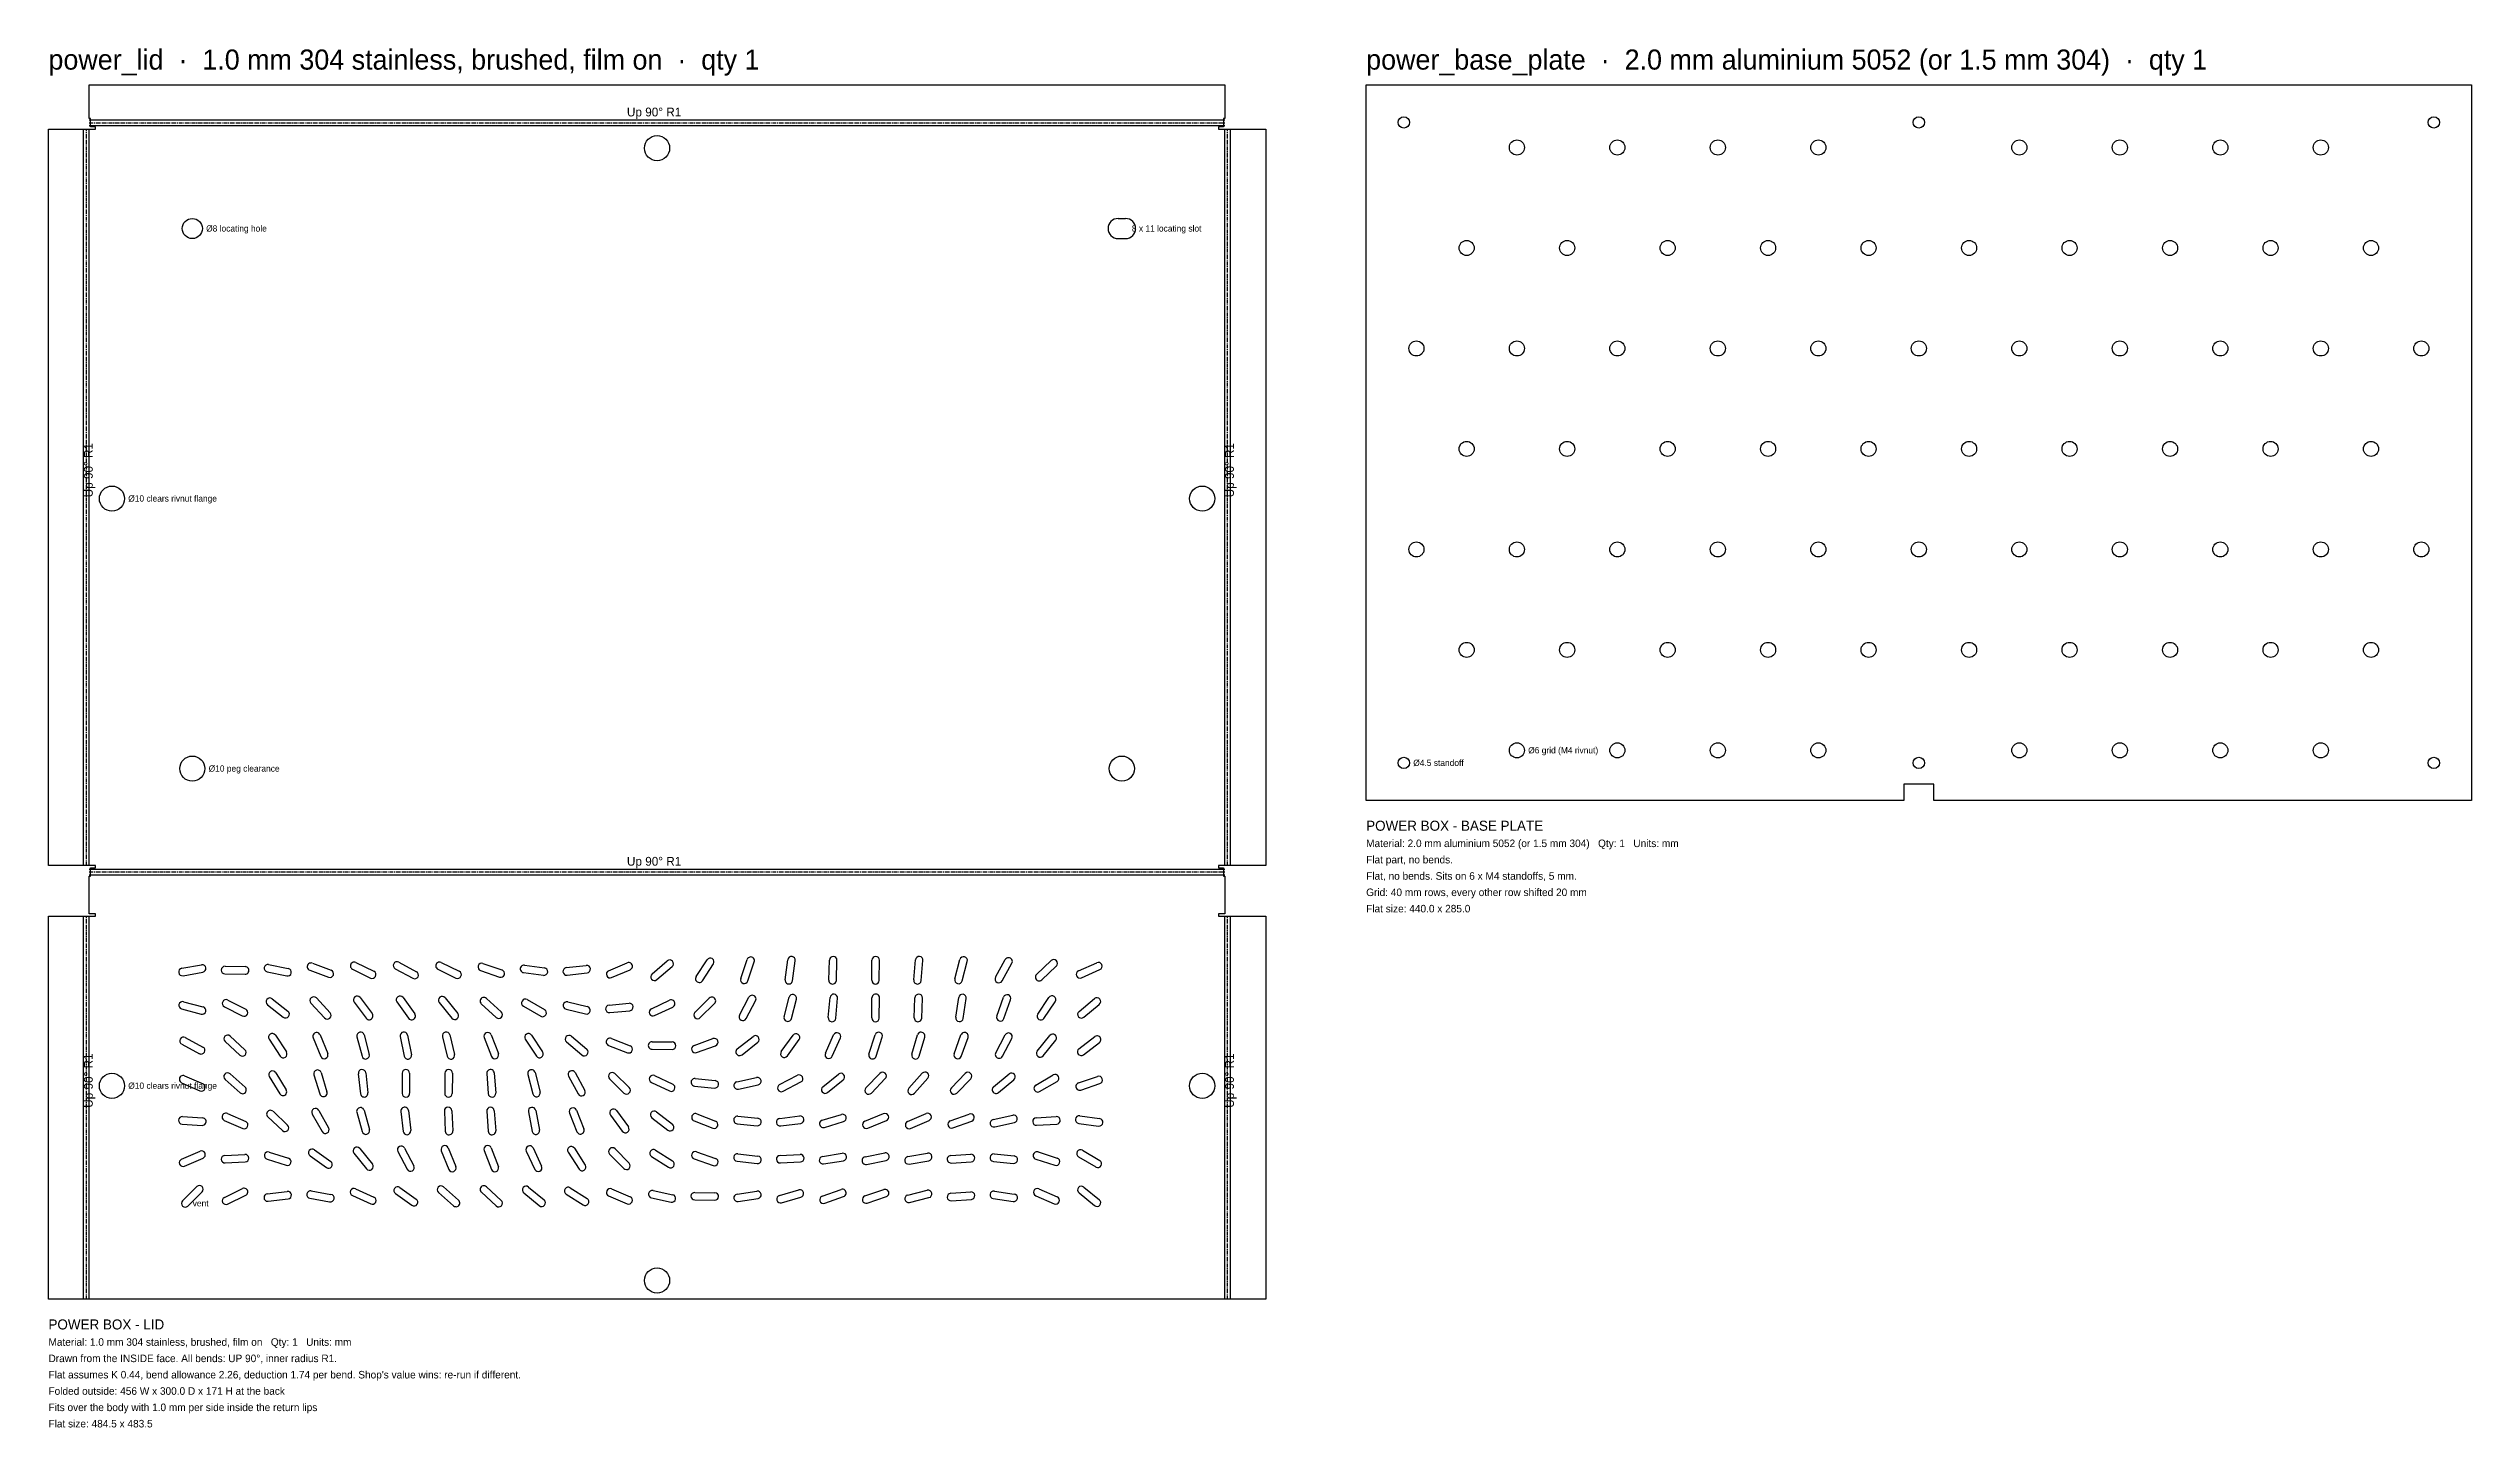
# Model space of a CAD drawing. Extents: x 0 to 1321, y -1688 to 53.
# Drawn here: x 0 to 965, y -1688 to -1139 of the extents above; entities that cross this region are included whole.
import ezdxf

# ---------------------------------------------------------------- set-up
doc = ezdxf.new("R2010")
doc.units = 0
doc.linetypes.add('CENTER2', pattern=[2.541, 1.587, -0.318, 0.318, -0.318])
for name, color, linetype in [('Bend Center', 1, 'CENTER2'), ('Bend Notes', 3, 'CONTINUOUS'), ('Leaders', 5, 'CONTINUOUS'), ('Part Labels', 2, 'Continuous'), ('Title', 7, 'CONTINUOUS'), ('Visible', 7, 'CONTINUOUS'), ('Visible Narrow', 8, 'CONTINUOUS')]:
    doc.layers.add(name, color=color, linetype=linetype)

msp = doc.modelspace()

# ---------------------------------------------------------------- texts
at = {"layer": 'Bend Notes'}
for p in [(230.26, -1165.91), (230.26, -1464.18)]:
    msp.add_text('Up 90%%D R1', height=3.5, dxfattribs=at).set_placement(p)
for p in [(17.63, -1317.55), (471.89, -1317.55), (17.63, -1560.56), (471.89, -1560.56)]:
    msp.add_text('Up 90%%D R1', height=3.5, rotation=90, dxfattribs=at).set_placement(p)
at = {"layer": 'Leaders'}
for s, p in [('%%c8 locating hole', (62.76, -1211.75)), ('8 x 11 locating slot', (431.26, -1211.75)), ('%%c10 clears rivnut flange', (31.76, -1319.25)), ('%%c6 grid (M4 rivnut)', (589.02, -1419.48)), ('%%c10 peg clearance', (63.76, -1426.75)), ('%%c4.5 standoff', (543.27, -1424.48)), ('%%c10 clears rivnut flange', (31.76, -1553.01)), ('vent', (57.42, -1599.82))]:
    msp.add_text(s, height=2.5, dxfattribs=at).set_placement(p)
at = {"layer": 'Part Labels'}
for s, p in [('power_lid  ·  1.0 mm 304 stainless, brushed, film on  ·  qty 1', (0, -1147.28)), ('power_base_plate  ·  2.0 mm aluminium 5052 (or 1.5 mm 304)  ·  qty 1', (524.52, -1147.28))]:
    msp.add_text(s, height=8, dxfattribs=at).set_placement(p)
at = {"layer": 'Title'}
for s, height, p in [('POWER BOX - BASE PLATE', 4, (524.52, -1450.28)), ('Material: 2.0 mm aluminium 5052 (or 1.5 mm 304)   Qty: 1   Units: mm', 3, (524.52, -1456.78)), ('Flat part, no bends.', 3, (524.52, -1463.28)), ('Grid: 40 mm rows, every other row shifted 20 mm', 3, (524.52, -1476.28)), ('Flat, no bends. Sits on 6 x M4 standoffs, 5 mm.', 3, (524.52, -1469.78)), ('Flat size: 440.0 x 285.0', 3, (524.52, -1482.78)), ('POWER BOX - LID', 4, (0, -1648.81)), ('Material: 1.0 mm 304 stainless, brushed, film on   Qty: 1   Units: mm', 3, (0, -1655.31)), ('Drawn from the INSIDE face. All bends: UP 90%%D, inner radius R1.', 3, (0, -1661.81)), ("Flat assumes K 0.44, bend allowance 2.26, deduction 1.74 per bend. Shop's value wins: re-run if different.", 3, (0, -1668.31)), ('Folded outside: 456 W x 300.0 D x 171 H at the back', 3, (0, -1674.81)), ('Fits over the body with 1.0 mm per side inside the return lips', 3, (0, -1681.31)), ('Flat size: 484.5 x 483.5', 3, (0, -1687.81))]:
    msp.add_text(s, height=height, dxfattribs=at).set_placement(p)

# ---------------------------------------------------------------- linework, layer by layer
at = {"layer": 'Bend Center'}
for p, q in [((15.13, -1464.05), (15.13, -1171.05)), ((16.26, -1168.41), (468.26, -1168.41)), ((469.39, -1464.05), (469.39, -1171.05)), ((16.26, -1466.68), (468.26, -1466.68)), ((15.13, -1636.81), (15.13, -1484.31)), ((469.39, -1636.81), (469.39, -1484.31))]:
    msp.add_line(p, q, dxfattribs=at)
at = {"layer": 'Visible'}
for p, q in [((16.26, -1166.78), (16.26, -1153.28)), ((16.26, -1153.28), (468.26, -1153.28)), ((468.26, -1153.28), (468.26, -1166.78)), ((524.52, -1438.28), (524.52, -1153.28)), ((524.52, -1153.28), (964.52, -1153.28)), ((964.52, -1153.28), (964.52, -1438.28)), ((16.76, -1166.78), (16.26, -1166.78)), ((16.76, -1170.05), (16.76, -1166.78)), ((468.26, -1166.78), (467.76, -1166.78)), ((467.76, -1166.78), (467.76, -1170.05)), ((0, -1464.05), (0, -1171.05)), ((0, -1171.05), (13.5, -1171.05)), ((13.5, -1171.05), (14, -1171.05)), ((14, -1171.05), (16.26, -1171.05)), ((16.26, -1171.05), (18.76, -1171.05)), ((18.76, -1170.05), (16.76, -1170.05)), ((18.76, -1171.05), (18.76, -1170.05)), ((467.76, -1170.05), (465.76, -1170.05)), ((465.76, -1170.05), (465.76, -1171.05)), ((465.76, -1171.05), (468.26, -1171.05)), ((468.26, -1171.05), (470.52, -1171.05)), ((470.52, -1171.05), (471.02, -1171.05)), ((471.02, -1171.05), (484.52, -1171.05)), ((484.52, -1171.05), (484.52, -1464.05)), ((425.76, -1206.55), (428.76, -1206.55)), ((425.76, -1214.55), (428.76, -1214.55)), ((750.52, -1431.78), (738.52, -1431.78)), ((738.52, -1431.78), (738.52, -1438.28)), ((750.52, -1438.28), (750.52, -1431.78)), ((738.52, -1438.28), (524.52, -1438.28)), ((964.52, -1438.28), (750.52, -1438.28)), ((13.5, -1464.05), (0, -1464.05)), ((14, -1464.05), (13.5, -1464.05)), ((16.26, -1464.05), (14, -1464.05)), ((18.76, -1464.05), (16.26, -1464.05)), ((16.76, -1468.31), (16.76, -1465.05)), ((16.76, -1465.05), (18.76, -1465.05)), ((18.76, -1465.05), (18.76, -1464.05)), ((468.26, -1464.05), (465.76, -1464.05)), ((465.76, -1464.05), (465.76, -1465.05)), ((465.76, -1465.05), (467.76, -1465.05)), ((467.76, -1465.05), (467.76, -1468.31)), ((470.52, -1464.05), (468.26, -1464.05)), ((471.02, -1464.05), (470.52, -1464.05)), ((484.52, -1464.05), (471.02, -1464.05)), ((16.26, -1483.31), (16.26, -1468.31)), ((16.26, -1468.31), (16.76, -1468.31)), ((467.76, -1468.31), (468.26, -1468.31)), ((468.26, -1468.31), (468.26, -1483.31)), ((0, -1636.81), (0, -1484.31)), ((0, -1484.31), (13.5, -1484.31)), ((13.5, -1484.31), (14, -1484.31)), ((14, -1484.31), (16.26, -1484.31)), ((18.76, -1483.31), (16.26, -1483.31)), ((16.26, -1484.31), (18.76, -1484.31)), ((18.76, -1484.31), (18.76, -1483.31)), ((468.26, -1483.31), (465.76, -1483.31)), ((465.76, -1483.31), (465.76, -1484.31)), ((465.76, -1484.31), (468.26, -1484.31)), ((468.26, -1484.31), (470.52, -1484.31)), ((470.52, -1484.31), (471.02, -1484.31)), ((471.02, -1484.31), (484.52, -1484.31)), ((484.52, -1484.31), (484.52, -1636.81)), ((53.06, -1505.02), (60.94, -1503.64)), ((70.29, -1504.24), (78.29, -1504.38)), ((87.64, -1503.54), (95.48, -1505.14)), ((105.04, -1503.01), (112.53, -1505.8)), ((122.34, -1502.69), (129.51, -1506.23)), ((139.45, -1502.59), (146.5, -1506.38)), ((156.31, -1502.72), (163.52, -1506.2)), ((172.96, -1503.1), (180.53, -1505.68)), ((189.5, -1503.78), (197.43, -1504.86)), ((206.12, -1504.78), (214.06, -1503.86)), ((222.99, -1506), (230.35, -1502.85)), ((240.25, -1507.27), (246.33, -1502.07)), ((242.2, -1509.55), (248.28, -1504.35)), ((257.83, -1508.35), (262.17, -1501.63)), ((260.35, -1509.98), (264.69, -1503.26)), ((275.57, -1509.12), (278.11, -1501.54)), ((278.41, -1510.08), (280.95, -1502.49)), ((293.24, -1509.57), (294.31, -1501.64)), ((296.21, -1509.97), (297.29, -1502.05)), ((310.65, -1509.77), (310.87, -1501.77)), ((313.65, -1509.85), (313.87, -1501.85)), ((327.72, -1509.79), (327.8, -1501.79)), ((330.72, -1509.82), (330.8, -1501.82)), ((344.41, -1509.66), (345.12, -1501.69)), ((347.4, -1509.93), (348.11, -1501.96)), ((360.79, -1509.29), (362.83, -1501.56)), ((363.69, -1510.06), (365.73, -1502.32)), ((377.02, -1508.58), (380.88, -1501.58)), ((379.64, -1510.03), (383.51, -1503.03)), ((393.33, -1507.48), (399.12, -1501.96)), ((395.4, -1509.65), (401.19, -1504.13)), ((410, -1506.08), (417.29, -1502.8)), ((53.58, -1507.98), (61.46, -1506.59)), ((70.24, -1507.24), (78.24, -1507.38)), ((87.04, -1506.47), (94.88, -1508.08)), ((103.99, -1505.82), (111.49, -1508.61)), ((121.01, -1505.38), (128.18, -1508.92)), ((138.03, -1505.24), (145.08, -1509.02)), ((155.01, -1505.42), (162.21, -1508.9)), ((171.99, -1505.94), (179.56, -1508.52)), ((189.1, -1506.75), (197.02, -1507.83)), ((206.46, -1507.76), (214.41, -1506.84)), ((224.18, -1508.76), (231.53, -1505.61)), ((411.23, -1508.82), (418.53, -1505.53)), ((53.01, -1521.22), (60.74, -1523.29)), ((53.78, -1518.33), (61.51, -1520.39)), ((70.02, -1520.33), (77.15, -1523.96)), ((71.38, -1517.66), (78.51, -1521.28)), ((87.19, -1519.52), (93.48, -1524.46)), ((89.04, -1517.16), (95.33, -1522.1)), ((104.44, -1518.89), (109.88, -1524.76)), ((106.65, -1516.85), (112.08, -1522.73)), ((121.65, -1518.52), (126.48, -1524.9)), ((124.05, -1516.71), (128.87, -1523.09)), ((138.71, -1518.43), (143.38, -1524.93)), ((141.15, -1516.68), (145.81, -1523.18)), ((155.58, -1518.65), (160.62, -1524.86)), ((157.91, -1516.76), (162.95, -1522.97)), ((172.3, -1519.2), (178.19, -1524.62)), ((174.34, -1516.99), (180.22, -1522.42)), ((189.05, -1520.11), (195.98, -1524.1)), ((190.55, -1517.51), (197.48, -1521.5)), ((206.02, -1521.33), (213.8, -1523.2)), ((206.73, -1518.41), (214.5, -1520.29)), ((223.14, -1519.68), (231.11, -1518.94)), ((223.42, -1522.67), (231.38, -1521.93)), ((240, -1521.15), (247.24, -1517.75)), ((241.28, -1523.87), (248.52, -1520.46)), ((257.36, -1522.54), (263.06, -1516.93)), ((259.46, -1524.68), (265.16, -1519.07)), ((275.05, -1523.63), (278.83, -1516.57)), ((277.7, -1525.04), (281.47, -1517.99)), ((292.82, -1524.32), (294.79, -1516.56)), ((295.73, -1525.05), (297.7, -1517.3)), ((310.43, -1524.67), (311.11, -1516.69)), ((313.42, -1524.92), (314.1, -1516.95)), ((327.72, -1524.79), (327.81, -1516.79)), ((330.71, -1524.82), (330.81, -1516.83)), ((344.63, -1524.75), (344.9, -1516.76)), ((347.63, -1524.86), (347.9, -1516.86)), ((361.19, -1524.55), (362.36, -1516.63)), ((364.16, -1524.98), (365.33, -1517.07)), ((377.52, -1524.08), (380.18, -1516.54)), ((380.35, -1525.08), (383.01, -1517.53)), ((393.79, -1523.29), (398.25, -1516.65)), ((396.28, -1524.96), (400.74, -1518.32)), ((410.22, -1522.19), (416.4, -1517.11)), ((412.13, -1524.51), (418.3, -1519.42)), ((54.44, -1532.6), (61.5, -1536.37)), ((72.35, -1531.99), (78.21, -1537.43)), ((87.81, -1533.29), (92.21, -1539.97)), ((90.31, -1531.64), (94.72, -1538.32)), ((105.37, -1532.67), (108.38, -1540.08)), ((108.14, -1531.54), (111.16, -1538.95)), ((122.81, -1532.31), (124.81, -1540.06)), ((125.71, -1531.56), (127.72, -1539.3)), ((139.99, -1532.19), (141.59, -1540.03)), ((142.93, -1531.59), (144.53, -1539.43)), ((156.86, -1532.27), (158.75, -1540.05)), ((159.77, -1531.57), (161.66, -1539.34)), ((173.42, -1532.61), (176.3, -1540.08)), ((176.22, -1531.54), (179.1, -1539)), ((189.81, -1533.29), (194.21, -1539.97)), ((192.32, -1531.64), (196.71, -1538.33)), ((208.19, -1532.07), (214.28, -1537.26)), ((224.07, -1532.96), (231.53, -1535.86)), ((256.99, -1535.76), (264.51, -1533.04)), ((274.2, -1537.13), (280.45, -1532.14)), ((291.71, -1538.18), (296.38, -1531.68)), ((294.15, -1539.93), (298.81, -1533.43)), ((309.25, -1538.84), (312.53, -1531.54)), ((311.99, -1540.07), (315.27, -1532.77)), ((326.62, -1539.17), (329.04, -1531.54)), ((329.48, -1540.07), (331.9, -1532.45)), ((343.7, -1539.23), (345.94, -1531.55)), ((346.58, -1540.07), (348.82, -1532.39)), ((360.49, -1539.06), (363.21, -1531.54)), ((363.31, -1540.08), (366.03, -1532.56)), ((377.07, -1538.64), (380.8, -1531.57)), ((379.72, -1540.04), (383.46, -1532.97)), ((393.57, -1537.96), (398.63, -1531.76)), ((410.17, -1537.04), (416.53, -1532.19)), ((53.03, -1535.24), (60.08, -1539.02)), ((70.31, -1534.19), (76.17, -1539.63)), ((206.24, -1534.36), (212.34, -1539.54)), ((222.99, -1535.76), (230.45, -1538.65)), ((240.25, -1537.27), (248.25, -1537.35)), ((240.28, -1534.27), (248.28, -1534.35)), ((258.01, -1538.58), (265.53, -1535.86)), ((276.07, -1539.48), (282.32, -1534.48)), ((395.9, -1539.86), (400.95, -1533.66)), ((411.99, -1539.43), (418.35, -1534.57)), ((53, -1550.57), (60.32, -1553.79)), ((54.2, -1547.83), (61.53, -1551.04)), ((70.28, -1549.27), (76.26, -1554.59)), ((72.27, -1547.03), (78.25, -1552.34)), ((87.9, -1548.17), (92.07, -1555)), ((90.46, -1546.61), (94.63, -1553.44)), ((105.66, -1547.42), (107.99, -1555.07)), ((108.54, -1546.54), (110.86, -1554.2)), ((123.34, -1546.99), (124.2, -1554.94)), ((126.33, -1546.67), (127.18, -1554.62)), ((140.76, -1546.81), (140.77, -1554.81)), ((143.76, -1546.81), (143.77, -1554.8)), ((157.8, -1546.79), (157.72, -1554.79)), ((160.8, -1546.82), (160.72, -1554.82)), ((174.48, -1546.93), (175.06, -1554.91)), ((177.47, -1546.71), (178.05, -1554.69)), ((190.84, -1547.29), (192.78, -1555.05)), ((193.75, -1546.56), (195.69, -1554.33)), ((207.05, -1547.99), (210.83, -1555.04)), ((209.69, -1546.57), (213.47, -1553.62)), ((223.35, -1549.08), (229.07, -1554.68)), ((225.45, -1546.94), (231.17, -1552.54)), ((240, -1550.46), (247.24, -1553.87)), ((241.29, -1547.74), (248.52, -1551.16)), ((257.13, -1551.89), (265.09, -1552.71)), ((257.44, -1548.9), (265.4, -1549.73)), ((274.04, -1550.18), (281.86, -1548.5)), ((274.67, -1553.12), (282.49, -1551.43)), ((291.02, -1551.32), (298.12, -1547.63)), ((292.41, -1553.98), (299.5, -1550.29)), ((308.21, -1552.16), (314.42, -1547.12)), ((310.1, -1554.49), (316.31, -1549.45)), ((325.41, -1552.65), (330.95, -1546.88)), ((327.57, -1554.73), (333.12, -1548.96)), ((342.48, -1552.8), (347.8, -1546.82)), ((344.72, -1554.79), (350.04, -1548.82)), ((359.4, -1552.64), (364.96, -1546.89)), ((361.56, -1554.73), (367.12, -1548.98)), ((376.22, -1552.2), (382.39, -1547.1)), ((378.13, -1554.51), (384.3, -1549.42)), ((393.05, -1551.52), (399.97, -1547.5)), ((394.55, -1554.11), (401.47, -1550.1)), ((409.99, -1550.69), (417.56, -1548.09)), ((410.96, -1553.52), (418.53, -1550.93)), ((89.38, -1561.97), (95.2, -1567.46)), ((107.61, -1561.59), (111.53, -1568.56)), ((122.74, -1562.36), (124.9, -1570.06)), ((125.63, -1561.55), (127.79, -1569.25)), ((140.32, -1562), (141.23, -1569.95)), ((143.3, -1561.66), (144.21, -1569.61)), ((157.58, -1561.88), (157.95, -1569.87)), ((160.58, -1561.74), (160.94, -1569.73)), ((174.48, -1561.93), (175.05, -1569.91)), ((177.47, -1561.71), (178.05, -1569.69)), ((191.04, -1562.16), (192.53, -1570.02)), ((193.99, -1561.6), (195.48, -1569.46)), ((210.17, -1561.54), (213.14, -1568.97)), ((226.12, -1561.69), (230.83, -1568.16)), ((242.02, -1562.17), (248.34, -1567.07)), ((53.18, -1567.06), (61.16, -1567.55)), ((53.36, -1564.06), (61.35, -1564.56)), ((70, -1565.57), (77.32, -1568.79)), ((71.21, -1562.82), (78.53, -1566.05)), ((87.32, -1564.16), (93.14, -1569.64)), ((104.99, -1563.06), (108.92, -1570.03)), ((207.39, -1562.65), (210.35, -1570.08)), ((223.7, -1563.45), (228.4, -1569.92)), ((240.18, -1564.54), (246.5, -1569.44)), ((256.99, -1565.76), (264.45, -1568.65)), ((258.08, -1562.96), (265.53, -1565.86)), ((274.13, -1566.9), (282.09, -1567.7)), ((274.43, -1563.92), (282.39, -1564.71)), ((291.1, -1564.83), (299.04, -1563.81)), ((291.49, -1567.81), (299.42, -1566.78)), ((308, -1565.54), (315.65, -1563.21)), ((308.87, -1568.41), (316.53, -1566.08)), ((324.99, -1565.94), (332.39, -1562.9)), ((326.13, -1568.71), (333.53, -1565.68)), ((341.99, -1566), (349.35, -1562.85)), ((343.18, -1568.76), (350.53, -1565.61)), ((358.99, -1565.76), (366.51, -1563.04)), ((360.01, -1568.58), (367.53, -1565.86)), ((376.03, -1565.24), (383.83, -1563.45)), ((376.7, -1568.16), (384.5, -1566.38)), ((393.18, -1564.54), (401.17, -1564.08)), ((393.35, -1567.53), (401.34, -1567.07)), ((410.1, -1566.76), (418.03, -1567.83)), ((410.5, -1563.79), (418.43, -1564.85)), ((52.99, -1581.01), (60.34, -1577.85)), ((54.18, -1583.77), (61.53, -1580.61)), ((70.2, -1579.5), (78.19, -1579.12)), ((87, -1581.03), (94.62, -1583.44)), ((87.9, -1578.17), (95.53, -1580.58)), ((104.14, -1579.67), (110.62, -1584.37)), ((105.9, -1577.24), (112.38, -1581.94)), ((121.58, -1578.63), (126.6, -1584.86)), ((123.92, -1576.75), (128.94, -1582.98)), ((139.06, -1577.98), (142.81, -1585.04)), ((141.71, -1576.57), (145.46, -1583.64)), ((156.38, -1577.66), (159.36, -1585.08)), ((159.16, -1576.54), (162.15, -1583.96)), ((173.43, -1577.61), (176.3, -1585.08)), ((176.23, -1576.54), (179.1, -1584)), ((190.21, -1577.82), (193.59, -1585.07)), ((192.93, -1576.55), (196.31, -1583.8)), ((206.82, -1578.28), (211.19, -1584.98)), ((209.33, -1576.64), (213.7, -1583.34)), ((223.39, -1579), (228.99, -1584.72)), ((225.54, -1576.9), (231.13, -1582.62)), ((240.08, -1579.92), (246.82, -1584.23)), ((241.7, -1577.39), (248.44, -1581.7)), ((256.99, -1580.91), (264.54, -1583.54)), ((257.98, -1578.07), (265.53, -1580.71)), ((274.11, -1581.81), (282.05, -1582.78)), ((274.47, -1578.83), (282.41, -1579.81)), ((291.19, -1579.51), (299.18, -1579.11)), ((308.07, -1579.97), (315.97, -1578.68)), ((308.55, -1582.93), (316.45, -1581.65)), ((325.04, -1580.14), (332.88, -1578.54)), ((325.64, -1583.08), (333.48, -1581.48)), ((342.07, -1579.99), (349.96, -1578.66)), ((342.57, -1582.95), (350.46, -1581.62)), ((359.18, -1579.56), (367.16, -1579.06)), ((376.44, -1578.91), (384.39, -1579.73)), ((393, -1581.02), (400.62, -1583.45)), ((393.91, -1578.16), (401.53, -1580.59)), ((410.05, -1580.07), (416.95, -1584.13)), ((411.58, -1577.48), (418.47, -1581.55)), ((70.34, -1582.49), (78.33, -1582.12)), ((291.34, -1582.5), (299.33, -1582.11)), ((359.36, -1582.55), (367.35, -1582.06)), ((376.13, -1581.89), (384.09, -1582.71)), ((53.36, -1597.56), (59.05, -1591.93)), ((55.48, -1599.69), (61.16, -1594.06)), ((70.01, -1596.21), (77.2, -1592.71)), ((71.32, -1598.91), (78.51, -1595.41)), ((87.11, -1594.82), (95.04, -1593.82)), ((87.48, -1597.79), (95.42, -1596.8)), ((104.06, -1596.58), (111.93, -1597.99)), ((104.59, -1593.63), (112.46, -1595.04)), ((121, -1595.5), (128.27, -1598.84)), ((122.25, -1592.78), (129.52, -1596.11)), ((138.13, -1594.72), (144.66, -1599.34)), ((139.86, -1592.27), (146.39, -1596.89)), ((155.27, -1594.29), (161.27, -1599.58)), ((157.25, -1592.04), (163.26, -1597.33)), ((172.31, -1594.19), (178.18, -1599.62)), ((174.34, -1591.99), (180.22, -1597.42)), ((189.22, -1594.41), (195.39, -1599.51)), ((191.14, -1592.1), (197.3, -1597.2)), ((206.09, -1594.91), (212.82, -1599.23)), ((207.71, -1592.38), (214.44, -1596.71)), ((222.99, -1595.62), (230.35, -1598.76)), ((224.17, -1592.86), (231.53, -1596)), ((240.04, -1596.44), (247.86, -1598.1)), ((240.66, -1593.51), (248.49, -1595.17)), ((257.24, -1597.25), (265.24, -1597.37)), ((257.28, -1594.25), (265.28, -1594.37)), ((274.08, -1594.94), (281.98, -1593.71)), ((274.54, -1597.91), (282.45, -1596.67)), ((291, -1595.47), (298.69, -1593.26)), ((291.83, -1598.35), (299.52, -1596.15)), ((307.99, -1595.73), (315.53, -1593.06)), ((308.99, -1598.56), (316.53, -1595.89)), ((324.99, -1595.67), (332.57, -1593.1)), ((325.95, -1598.51), (333.53, -1595.94)), ((342.02, -1595.29), (349.8, -1593.41)), ((342.72, -1598.2), (350.5, -1596.33)), ((359.16, -1594.61), (367.14, -1594.01)), ((359.38, -1597.6), (367.36, -1597.01)), ((376.09, -1596.71), (384, -1597.88)), ((376.52, -1593.74), (384.44, -1594.91)), ((393, -1595.6), (400.34, -1598.77)), ((394.19, -1592.84), (401.53, -1596.02)), ((410.22, -1594.43), (416.4, -1599.5)), ((412.12, -1592.11), (418.31, -1597.18)), ((14, -1636.81), (0, -1636.81)), ((16.26, -1636.81), (14, -1636.81)), ((468.26, -1636.81), (16.26, -1636.81)), ((470.52, -1636.81), (468.26, -1636.81)), ((484.52, -1636.81), (470.52, -1636.81))]:
    msp.add_line(p, q, dxfattribs=at)
for centre, radius in [((539.52, -1168.28), 2.25), ((744.52, -1168.28), 2.25), ((949.52, -1168.28), 2.25), ((242.26, -1178.55), 5), ((584.52, -1178.28), 3), ((624.52, -1178.28), 3), ((664.52, -1178.28), 3), ((704.52, -1178.28), 3), ((784.52, -1178.28), 3), ((824.52, -1178.28), 3), ((864.52, -1178.28), 3), ((904.52, -1178.28), 3), ((57.26, -1210.55), 4), ((564.52, -1218.28), 3), ((604.52, -1218.28), 3), ((644.52, -1218.28), 3), ((684.52, -1218.28), 3), ((724.52, -1218.28), 3), ((764.52, -1218.28), 3), ((804.52, -1218.28), 3), ((844.52, -1218.28), 3), ((884.52, -1218.28), 3), ((924.52, -1218.28), 3), ((544.52, -1258.28), 3), ((584.52, -1258.28), 3), ((624.52, -1258.28), 3), ((664.52, -1258.28), 3), ((704.52, -1258.28), 3), ((744.52, -1258.28), 3), ((784.52, -1258.28), 3), ((824.52, -1258.28), 3), ((864.52, -1258.28), 3), ((904.52, -1258.28), 3), ((944.52, -1258.28), 3), ((564.52, -1298.28), 3), ((604.52, -1298.28), 3), ((644.52, -1298.28), 3), ((684.52, -1298.28), 3), ((724.52, -1298.28), 3), ((764.52, -1298.28), 3), ((804.52, -1298.28), 3), ((844.52, -1298.28), 3), ((884.52, -1298.28), 3), ((924.52, -1298.28), 3), ((25.26, -1318.05), 5), ((459.26, -1318.05), 5), ((544.52, -1338.28), 3), ((584.52, -1338.28), 3), ((624.52, -1338.28), 3), ((664.52, -1338.28), 3), ((704.52, -1338.28), 3), ((744.52, -1338.28), 3), ((784.52, -1338.28), 3), ((824.52, -1338.28), 3), ((864.52, -1338.28), 3), ((904.52, -1338.28), 3), ((944.52, -1338.28), 3), ((564.52, -1378.28), 3), ((604.52, -1378.28), 3), ((644.52, -1378.28), 3), ((684.52, -1378.28), 3), ((724.52, -1378.28), 3), ((764.52, -1378.28), 3), ((804.52, -1378.28), 3), ((844.52, -1378.28), 3), ((884.52, -1378.28), 3), ((924.52, -1378.28), 3), ((584.52, -1418.28), 3), ((624.52, -1418.28), 3), ((664.52, -1418.28), 3), ((704.52, -1418.28), 3), ((784.52, -1418.28), 3), ((824.52, -1418.28), 3), ((864.52, -1418.28), 3), ((904.52, -1418.28), 3), ((57.26, -1425.55), 5), ((427.26, -1425.55), 5), ((539.52, -1423.28), 2.25), ((744.52, -1423.28), 2.25), ((949.52, -1423.28), 2.25), ((25.26, -1551.81), 5), ((459.26, -1551.81), 5), ((242.26, -1629.31), 5)]:
    msp.add_circle(centre, radius, dxfattribs=at)
for centre, radius, start, end in [((425.76, -1210.55), 4, 90, 270), ((428.76, -1210.55), 4, 270, 90), ((61.2, -1505.11), 1.5, 280, 100), ((70.26, -1505.74), 1.5, 89.0263, 269.0263), ((78.26, -1505.88), 1.5, 269.0263, 89.0263), ((87.34, -1505), 1.5, 78.4258, 258.4258), ((104.51, -1504.41), 1.5, 69.5885, 249.5885), ((121.68, -1504.04), 1.5, 63.7277, 243.7277), ((138.74, -1503.91), 1.5, 61.7589, 241.7589), ((155.66, -1504.07), 1.5, 64.2083, 244.2083), ((172.48, -1504.52), 1.5, 71.1577, 251.1577), ((189.3, -1505.27), 1.5, 82.232, 262.232), ((214.24, -1505.35), 1.5, 276.6309, 96.6309), ((230.94, -1504.23), 1.5, 293.2005, 113.2005), ((247.3, -1503.21), 1.5, 310.5405, 130.5405), ((263.43, -1502.45), 1.5, 327.1333, 147.1333), ((279.53, -1502.01), 1.5, 341.4869, 161.4869), ((295.8, -1501.84), 1.5, 352.2746, 172.2746), ((312.37, -1501.81), 1.5, 358.4605, 178.4605), ((329.3, -1501.81), 1.5, 359.3976, 179.3976), ((346.62, -1501.82), 1.5, 354.8905, 174.8905), ((364.28, -1501.94), 1.5, 345.2149, 165.2149), ((382.2, -1502.31), 1.5, 331.0942, 151.0942), ((400.16, -1503.05), 1.5, 313.6335, 133.6335), ((417.91, -1504.17), 1.5, 294.2183, 114.2183), ((53.32, -1506.5), 1.5, 100, 280), ((95.18, -1506.61), 1.5, 258.4258, 78.4258), ((112.01, -1507.2), 1.5, 249.5885, 69.5885), ((128.85, -1507.58), 1.5, 243.7277, 63.7277), ((145.79, -1507.7), 1.5, 241.7589, 61.7589), ((162.86, -1507.55), 1.5, 244.2083, 64.2083), ((180.05, -1507.1), 1.5, 251.1577, 71.1577), ((197.23, -1506.35), 1.5, 262.232, 82.232), ((206.29, -1506.27), 1.5, 96.6309, 276.6309), ((223.59, -1507.38), 1.5, 113.2005, 293.2005), ((241.22, -1508.41), 1.5, 130.5405, 310.5405), ((259.09, -1509.17), 1.5, 147.1333, 327.1333), ((276.99, -1509.6), 1.5, 161.4869, 341.4869), ((294.72, -1509.77), 1.5, 172.2746, 352.2746), ((312.15, -1509.81), 1.5, 178.4605, 358.4605), ((329.22, -1509.81), 1.5, 179.3976, 359.3976), ((345.91, -1509.79), 1.5, 174.8905, 354.8905), ((362.24, -1509.67), 1.5, 165.2149, 345.2149), ((378.33, -1509.31), 1.5, 151.0942, 331.0942), ((394.37, -1508.57), 1.5, 133.6335, 313.6335), ((410.61, -1507.45), 1.5, 114.2183, 294.2183), ((53.4, -1519.77), 1.5, 75.042, 255.042), ((61.13, -1521.84), 1.5, 255.042, 75.042), ((70.7, -1519), 1.5, 63.063, 243.063), ((77.83, -1522.62), 1.5, 243.063, 63.063), ((88.12, -1518.34), 1.5, 51.8395, 231.8395), ((94.41, -1523.28), 1.5, 231.8395, 51.8395), ((105.55, -1517.87), 1.5, 42.7709, 222.7709), ((110.98, -1523.74), 1.5, 222.7709, 42.7709), ((122.85, -1517.62), 1.5, 37.0736, 217.0736), ((127.67, -1524), 1.5, 217.0736, 37.0736), ((139.93, -1517.56), 1.5, 35.6609, 215.6609), ((144.59, -1524.06), 1.5, 215.6609, 35.6609), ((156.74, -1517.7), 1.5, 39.0507, 219.0507), ((161.78, -1523.91), 1.5, 219.0507, 39.0507), ((173.32, -1518.1), 1.5, 47.311, 227.311), ((179.2, -1523.52), 1.5, 227.311, 47.311), ((189.8, -1518.81), 1.5, 60.0475, 240.0475), ((196.73, -1522.8), 1.5, 240.0475, 60.0475), ((206.37, -1519.87), 1.5, 76.4351, 256.4351), ((214.15, -1521.75), 1.5, 256.4351, 76.4351), ((223.28, -1521.18), 1.5, 95.291, 275.291), ((231.24, -1520.44), 1.5, 275.291, 95.291), ((240.64, -1522.51), 1.5, 115.1809, 295.1809), ((247.88, -1519.11), 1.5, 295.1809, 115.1809), ((258.41, -1523.61), 1.5, 134.5499, 314.5499), ((264.11, -1518), 1.5, 314.5499, 134.5499), ((276.38, -1524.33), 1.5, 151.865, 331.865), ((280.15, -1517.28), 1.5, 331.865, 151.865), ((296.25, -1516.93), 1.5, 345.7558, 165.7558), ((312.6, -1516.82), 1.5, 355.1409, 175.1409), ((329.31, -1516.81), 1.5, 359.3261, 179.3261), ((346.4, -1516.81), 1.5, 358.0681, 178.0681), ((363.85, -1516.85), 1.5, 351.5949, 171.5949), ((381.59, -1517.03), 1.5, 340.5825, 160.5825), ((395.03, -1524.13), 1.5, 146.0904, 326.0904), ((399.49, -1517.49), 1.5, 326.0904, 146.0904), ((411.17, -1523.35), 1.5, 129.4604, 309.4604), ((417.35, -1518.27), 1.5, 309.4604, 129.4604), ((53.73, -1533.92), 1.5, 61.8501, 241.8501), ((71.33, -1533.09), 1.5, 47.1398, 227.1398), ((89.06, -1532.47), 1.5, 33.4196, 213.4196), ((106.76, -1532.1), 1.5, 22.1254, 202.1254), ((124.26, -1531.93), 1.5, 14.5066, 194.5066), ((141.46, -1531.89), 1.5, 11.5047, 191.5047), ((158.32, -1531.92), 1.5, 13.6612, 193.6612), ((174.82, -1532.07), 1.5, 21.062, 201.062), ((191.06, -1532.47), 1.5, 33.3254, 213.3254), ((207.21, -1533.22), 1.5, 49.6337, 229.6337), ((223.53, -1534.36), 1.5, 68.8049, 248.8049), ((265.02, -1534.45), 1.5, 289.8541, 109.8541), ((281.39, -1533.31), 1.5, 308.6179, 128.6179), ((294.28, -1524.68), 1.5, 165.7558, 345.7558), ((297.6, -1532.56), 1.5, 324.2998, 144.2998), ((311.92, -1524.79), 1.5, 175.1409, 355.1409), ((313.9, -1532.16), 1.5, 335.7919, 155.7919), ((329.21, -1524.81), 1.5, 179.3261, 359.3261), ((330.47, -1532), 1.5, 342.3691, 162.3691), ((346.13, -1524.81), 1.5, 178.0681, 358.0681), ((347.38, -1531.97), 1.5, 343.7528, 163.7528), ((362.68, -1524.76), 1.5, 171.5949, 351.5949), ((364.62, -1532.05), 1.5, 340.1321, 160.1321), ((378.93, -1524.58), 1.5, 160.5825, 340.5825), ((382.13, -1532.27), 1.5, 332.1411, 152.1411), ((399.79, -1532.71), 1.5, 320.7946, 140.7946), ((417.44, -1533.38), 1.5, 307.3883, 127.3883), ((60.79, -1537.69), 1.5, 241.8501, 61.8501), ((77.19, -1538.53), 1.5, 227.1398, 47.1398), ((93.47, -1539.15), 1.5, 213.4196, 33.4196), ((109.77, -1539.51), 1.5, 202.1254, 22.1254), ((126.26, -1539.68), 1.5, 194.5066, 14.5066), ((143.06, -1539.73), 1.5, 191.5047, 11.5047), ((160.21, -1539.69), 1.5, 193.6612, 13.6612), ((177.7, -1539.54), 1.5, 201.062, 21.062), ((195.46, -1539.15), 1.5, 213.3254, 33.3254), ((213.31, -1538.4), 1.5, 229.6337, 49.6337), ((230.99, -1537.25), 1.5, 248.8049, 68.8049), ((240.26, -1535.77), 1.5, 89.4001, 269.4001), ((248.26, -1535.85), 1.5, 269.4001, 89.4001), ((257.5, -1537.17), 1.5, 109.8541, 289.8541), ((275.14, -1538.3), 1.5, 128.6179, 308.6179), ((292.93, -1539.06), 1.5, 144.2998, 324.2998), ((310.62, -1539.46), 1.5, 155.7919, 335.7919), ((328.05, -1539.62), 1.5, 162.3691, 342.3691), ((345.14, -1539.65), 1.5, 163.7528, 343.7528), ((361.9, -1539.57), 1.5, 160.1321, 340.1321), ((378.39, -1539.34), 1.5, 152.1411, 332.1411), ((394.73, -1538.91), 1.5, 140.7946, 320.7946), ((411.08, -1538.24), 1.5, 127.3883, 307.3883), ((53.6, -1549.2), 1.5, 66.3231, 246.3231), ((60.93, -1552.41), 1.5, 246.3231, 66.3231), ((71.27, -1548.15), 1.5, 48.3767, 228.3767), ((77.25, -1553.46), 1.5, 228.3767, 48.3767), ((89.18, -1547.39), 1.5, 31.4022, 211.4022), ((107.1, -1546.98), 1.5, 16.8835, 196.8835), ((124.84, -1546.83), 1.5, 6.1174, 186.1174), ((142.26, -1546.81), 1.5, 0.0917, 180.0917), ((159.3, -1546.81), 1.5, 359.3924, 179.3924), ((175.97, -1546.82), 1.5, 4.1476, 184.1476), ((192.29, -1546.93), 1.5, 14.0146, 194.0146), ((208.37, -1547.28), 1.5, 28.2107, 208.2107), ((224.4, -1548.01), 1.5, 45.5853, 225.5853), ((230.12, -1553.61), 1.5, 225.5853, 45.5853), ((240.64, -1549.1), 1.5, 64.7258, 244.7258), ((247.88, -1552.52), 1.5, 244.7258, 64.7258), ((257.28, -1550.4), 1.5, 84.0885, 264.0885), ((265.24, -1551.22), 1.5, 264.0885, 84.0885), ((274.35, -1551.65), 1.5, 102.1404, 282.1404), ((282.17, -1549.97), 1.5, 282.1404, 102.1404), ((291.71, -1552.65), 1.5, 117.5005, 297.5005), ((298.81, -1548.96), 1.5, 297.5005, 117.5005), ((309.16, -1553.33), 1.5, 129.0653, 309.0653), ((315.37, -1548.29), 1.5, 309.0653, 129.0653), ((326.49, -1553.69), 1.5, 136.1088, 316.1088), ((332.04, -1547.92), 1.5, 316.1088, 136.1088), ((343.6, -1553.8), 1.5, 138.3456, 318.3456), ((348.92, -1547.82), 1.5, 318.3456, 138.3456), ((360.48, -1553.68), 1.5, 135.9521, 315.9521), ((366.04, -1547.93), 1.5, 315.9521, 135.9521), ((377.18, -1553.35), 1.5, 129.5444, 309.5444), ((383.35, -1548.26), 1.5, 309.5444, 129.5444), ((393.8, -1552.81), 1.5, 120.1141, 300.1141), ((400.72, -1548.8), 1.5, 300.1141, 120.1141), ((410.48, -1552.1), 1.5, 108.9284, 288.9284), ((418.05, -1549.51), 1.5, 288.9284, 108.9284), ((88.35, -1563.06), 1.5, 46.6896, 226.6896), ((93.35, -1554.22), 1.5, 211.4022, 31.4022), ((106.3, -1562.32), 1.5, 29.3892, 209.3892), ((109.42, -1554.63), 1.5, 196.8835, 16.8835), ((124.18, -1561.96), 1.5, 15.6571, 195.6571), ((125.69, -1554.78), 1.5, 186.1174, 6.1174), ((141.81, -1561.83), 1.5, 6.5251, 186.5251), ((142.27, -1554.81), 1.5, 180.0917, 0.0917), ((159.08, -1561.81), 1.5, 2.6246, 182.6246), ((159.22, -1554.81), 1.5, 179.3924, 359.3924), ((175.97, -1561.82), 1.5, 4.1311, 184.1311), ((176.55, -1554.8), 1.5, 184.1476, 4.1476), ((192.52, -1561.88), 1.5, 10.7496, 190.7496), ((194.23, -1554.69), 1.5, 194.0146, 14.0146), ((208.78, -1562.09), 1.5, 21.7453, 201.7453), ((212.15, -1554.33), 1.5, 208.2107, 28.2107), ((224.91, -1562.57), 1.5, 36.0147, 216.0147), ((241.1, -1563.36), 1.5, 52.191, 232.191), ((53.27, -1565.56), 1.5, 86.4609, 266.4609), ((61.25, -1566.05), 1.5, 266.4609, 86.4609), ((70.6, -1564.19), 1.5, 66.2207, 246.2207), ((77.92, -1567.42), 1.5, 246.2207, 66.2207), ((94.17, -1568.55), 1.5, 226.6896, 46.6896), ((110.22, -1569.29), 1.5, 209.3892, 29.3892), ((126.34, -1569.66), 1.5, 195.6571, 15.6571), ((142.72, -1569.78), 1.5, 186.5251, 6.5251), ((159.45, -1569.8), 1.5, 182.6246, 2.6246), ((176.55, -1569.8), 1.5, 184.1311, 4.1311), ((194.01, -1569.74), 1.5, 190.7496, 10.7496), ((211.74, -1569.52), 1.5, 201.7453, 21.7453), ((229.61, -1569.04), 1.5, 216.0147, 36.0147), ((247.42, -1568.26), 1.5, 232.191, 52.191), ((257.53, -1564.36), 1.5, 68.7741, 248.7741), ((264.99, -1567.26), 1.5, 248.7741, 68.7741), ((274.28, -1565.41), 1.5, 84.2719, 264.2719), ((282.24, -1566.21), 1.5, 264.2719, 84.2719), ((291.29, -1566.32), 1.5, 97.3409, 277.3409), ((299.23, -1565.3), 1.5, 277.3409, 97.3409), ((308.43, -1566.97), 1.5, 106.9116, 286.9116), ((316.09, -1564.64), 1.5, 286.9116, 106.9116), ((325.56, -1567.32), 1.5, 112.2874, 292.2874), ((332.96, -1564.29), 1.5, 292.2874, 112.2874), ((342.59, -1567.38), 1.5, 113.2071, 293.2071), ((349.94, -1564.23), 1.5, 293.2071, 113.2071), ((359.5, -1567.17), 1.5, 109.8668, 289.8668), ((367.02, -1564.45), 1.5, 289.8668, 109.8668), ((376.36, -1566.7), 1.5, 102.8965, 282.8965), ((384.16, -1564.91), 1.5, 282.8965, 102.8965), ((393.27, -1566.04), 1.5, 93.2959, 273.2959), ((401.26, -1565.58), 1.5, 273.2959, 93.2959), ((410.3, -1565.27), 1.5, 82.3349, 262.3349), ((418.23, -1566.34), 1.5, 262.3349, 82.3349), ((53.59, -1582.39), 1.5, 113.2589, 293.2589), ((60.94, -1579.23), 1.5, 293.2589, 113.2589), ((70.27, -1581), 1.5, 92.6929, 272.6929), ((78.26, -1580.62), 1.5, 272.6929, 92.6929), ((87.45, -1579.6), 1.5, 72.446, 252.446), ((95.08, -1582.01), 1.5, 252.446, 72.446), ((105.02, -1578.46), 1.5, 54.0505, 234.0505), ((122.75, -1577.69), 1.5, 38.8602, 218.8602), ((140.39, -1577.27), 1.5, 27.9282, 207.9282), ((157.77, -1577.1), 1.5, 21.9126, 201.9126), ((174.83, -1577.07), 1.5, 21.0199, 201.0199), ((191.57, -1577.18), 1.5, 24.9904, 204.9904), ((208.08, -1577.46), 1.5, 33.1285, 213.1285), ((224.46, -1577.95), 1.5, 44.3726, 224.3726), ((240.89, -1578.65), 1.5, 57.4005, 237.4005), ((247.63, -1582.96), 1.5, 237.4005, 57.4005), ((257.49, -1579.49), 1.5, 70.7585, 250.7585), ((265.04, -1582.13), 1.5, 250.7585, 70.7585), ((274.29, -1580.32), 1.5, 83.002, 263.002), ((282.23, -1581.29), 1.5, 263.002, 83.002), ((291.27, -1581.01), 1.5, 92.8354, 272.8354), ((299.26, -1580.61), 1.5, 272.8354, 92.8354), ((308.31, -1581.45), 1.5, 99.2369, 279.2369), ((316.21, -1580.17), 1.5, 279.2369, 99.2369), ((325.34, -1581.61), 1.5, 101.5563, 281.5563), ((333.18, -1580.01), 1.5, 281.5563, 101.5563), ((342.32, -1581.47), 1.5, 99.5779, 279.5779), ((350.21, -1580.14), 1.5, 279.5779, 99.5779), ((359.27, -1581.05), 1.5, 93.5401, 273.5401), ((367.25, -1580.56), 1.5, 273.5401, 93.5401), ((376.28, -1580.4), 1.5, 84.1127, 264.1127), ((384.24, -1581.22), 1.5, 264.1127, 84.1127), ((393.45, -1579.59), 1.5, 72.3317, 252.3317), ((401.07, -1582.02), 1.5, 252.3317, 72.3317), ((410.82, -1578.78), 1.5, 59.4991, 239.4991), ((417.71, -1582.84), 1.5, 239.4991, 59.4991), ((111.5, -1583.16), 1.5, 234.0505, 54.0505), ((127.77, -1583.92), 1.5, 218.8602, 38.8602), ((144.14, -1584.34), 1.5, 207.9282, 27.9282), ((160.75, -1584.52), 1.5, 201.9126, 21.9126), ((177.7, -1584.54), 1.5, 201.0199, 21.0199), ((194.95, -1584.43), 1.5, 204.9904, 24.9904), ((212.45, -1584.16), 1.5, 213.1285, 33.1285), ((230.06, -1583.67), 1.5, 224.3726, 44.3726), ((54.42, -1598.62), 1.5, 134.7347, 314.7347), ((60.1, -1592.99), 1.5, 314.7347, 134.7347), ((70.67, -1597.56), 1.5, 115.9564, 295.9564), ((77.86, -1594.06), 1.5, 295.9564, 115.9564), ((87.29, -1596.31), 1.5, 97.1546, 277.1546), ((95.23, -1595.31), 1.5, 277.1546, 97.1546), ((104.32, -1595.1), 1.5, 79.8404, 259.8404), ((112.2, -1596.51), 1.5, 259.8404, 79.8404), ((121.63, -1594.14), 1.5, 65.3515, 245.3515), ((128.9, -1597.48), 1.5, 245.3515, 65.3515), ((139, -1593.5), 1.5, 54.7308, 234.7308), ((145.53, -1598.12), 1.5, 234.7308, 54.7308), ((156.26, -1593.16), 1.5, 48.6318, 228.6318), ((162.26, -1598.45), 1.5, 228.6318, 48.6318), ((173.32, -1593.09), 1.5, 47.2621, 227.2621), ((179.2, -1598.52), 1.5, 227.2621, 47.2621), ((190.18, -1593.26), 1.5, 50.3693, 230.3693), ((196.34, -1598.36), 1.5, 230.3693, 50.3693), ((206.9, -1593.64), 1.5, 57.2703, 237.2703), ((213.63, -1597.97), 1.5, 237.2703, 57.2703), ((223.58, -1594.24), 1.5, 66.9217, 246.9217), ((230.94, -1597.38), 1.5, 246.9217, 66.9217), ((240.35, -1594.98), 1.5, 78.0249, 258.0249), ((248.17, -1596.64), 1.5, 258.0249, 78.0249), ((257.26, -1595.75), 1.5, 89.1544, 269.1544), ((265.26, -1595.87), 1.5, 269.1544, 89.1544), ((274.31, -1596.43), 1.5, 98.8986, 278.8986), ((282.21, -1595.19), 1.5, 278.8986, 98.8986), ((291.42, -1596.91), 1.5, 105.9985, 285.9985), ((299.11, -1594.7), 1.5, 285.9985, 105.9985), ((308.49, -1597.14), 1.5, 109.4727, 289.4727), ((316.03, -1594.47), 1.5, 289.4727, 109.4727), ((325.47, -1597.09), 1.5, 108.7141, 288.7141), ((333.05, -1594.52), 1.5, 288.7141, 108.7141), ((342.37, -1596.74), 1.5, 103.5522, 283.5522), ((350.15, -1594.87), 1.5, 283.5522, 103.5522), ((359.27, -1596.11), 1.5, 94.2724, 274.2724), ((367.25, -1595.51), 1.5, 274.2724, 94.2724), ((376.3, -1595.22), 1.5, 81.5922, 261.5922), ((384.22, -1596.39), 1.5, 261.5922, 81.5922), ((393.59, -1594.22), 1.5, 66.5955, 246.5955), ((400.93, -1597.4), 1.5, 246.5955, 66.5955), ((411.17, -1593.27), 1.5, 50.6317, 230.6317), ((417.35, -1598.34), 1.5, 230.6317, 50.6317)]:
    msp.add_arc(centre, radius, start, end, dxfattribs=at)
at = {"layer": 'Visible Narrow'}
for p, q in [((14, -1464.05), (14, -1171.05)), ((16.26, -1167.28), (468.26, -1167.28)), ((16.26, -1169.55), (468.26, -1169.55)), ((16.26, -1464.05), (16.26, -1171.05)), ((468.26, -1464.05), (468.26, -1171.05)), ((470.52, -1464.05), (470.52, -1171.05)), ((16.26, -1465.55), (468.26, -1465.55)), ((16.26, -1467.81), (468.26, -1467.81)), ((14, -1636.81), (14, -1484.31)), ((16.26, -1636.81), (16.26, -1484.31)), ((468.26, -1636.81), (468.26, -1484.31)), ((470.52, -1636.81), (470.52, -1484.31))]:
    msp.add_line(p, q, dxfattribs=at)

msp.set_redraw_order([(e.dxf.handle, doc.entitydb.next_handle()) for e in msp.query("TEXT MTEXT ATTDEF DIMENSION ARC_DIMENSION")])  # texts and dimensions are drawn at this point

doc.saveas('drawing.dxf')
